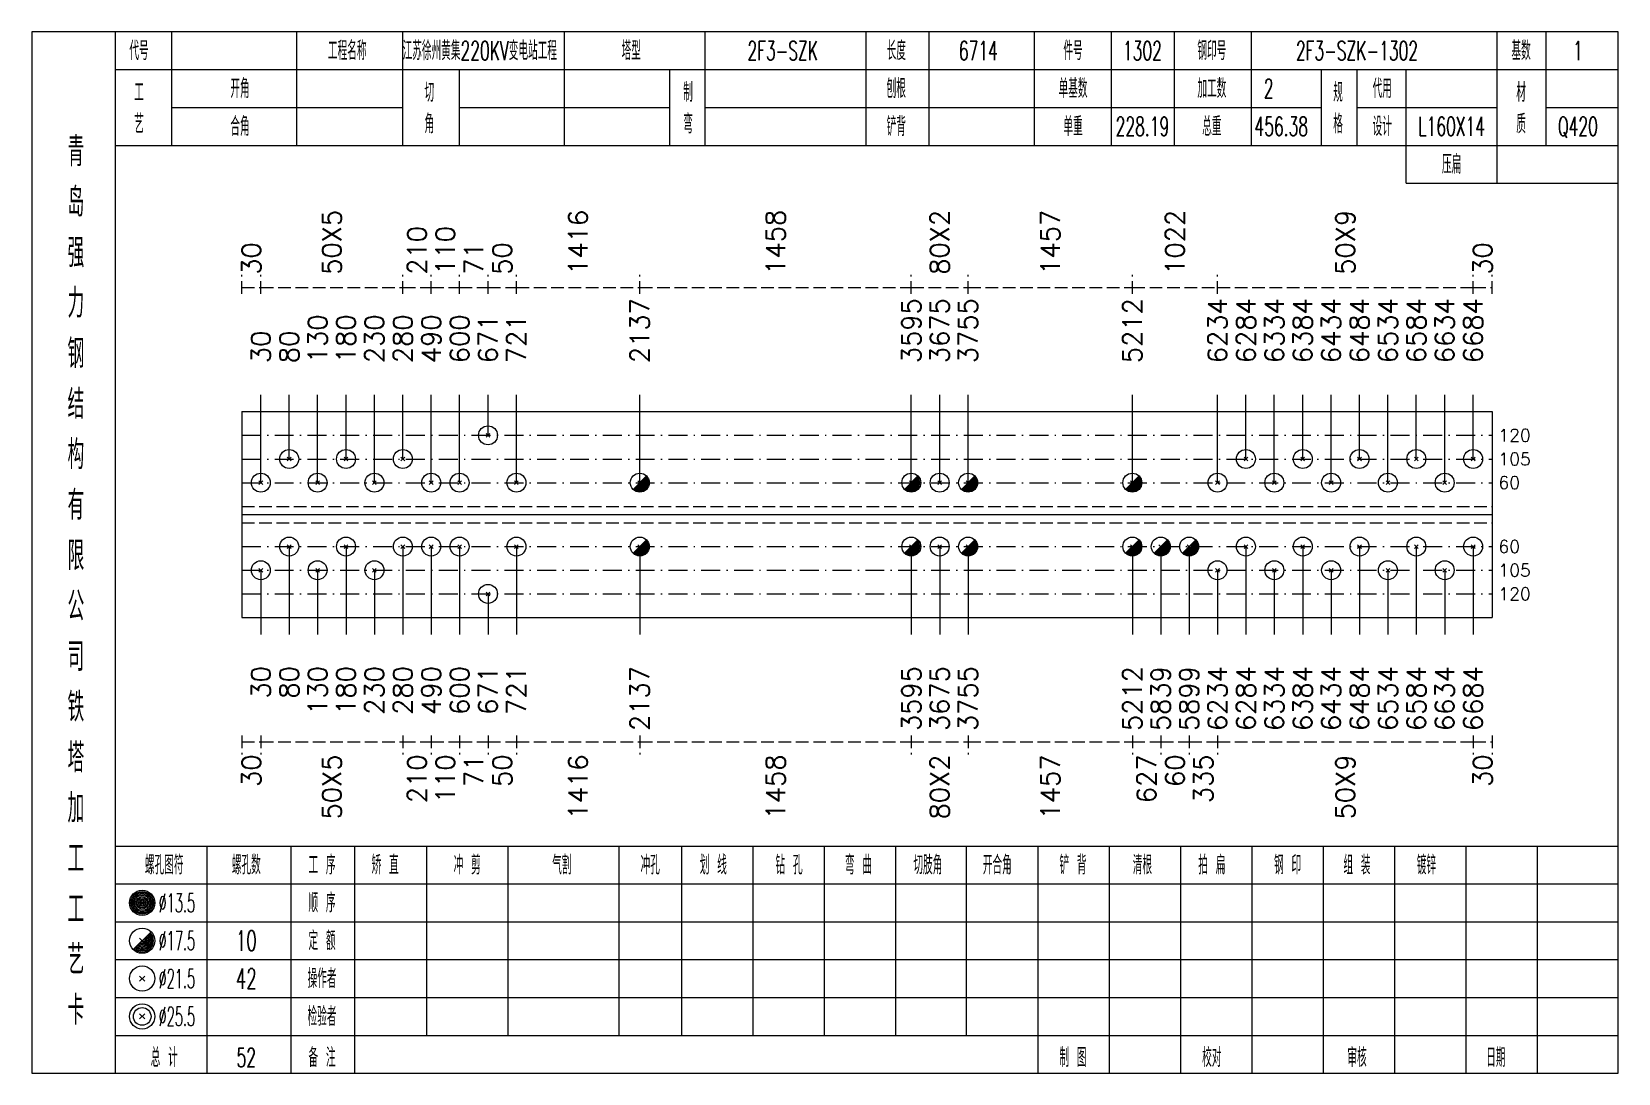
# Model space of a CAD drawing. Extents: x 0 to 4623, y -1159 to 4890.
# Drawn here: x 1868.4 to 2119.8, y 450 to 615 of the extents above; entities that cross this region are included whole.
import ezdxf
from ezdxf.enums import TextEntityAlignment as Align

# ---------------------------------------------------------------- set-up
doc = ezdxf.new("R2010")
doc.units = 0
doc.header["$MEASUREMENT"] = 0
doc.linetypes.add('一点画线', pattern=[5.2, 3, -1, 0.2, -1])
doc.linetypes.add('虚线', pattern=[2.75, 2, -0.75])
doc.layers.get('0').update_dxf_attribs({"linetype": 'CONTINUOUS', "lineweight": 25})
for name, color, linetype, lineweight in [('1', 7, 'CONTINUOUS', 25), ('4', 7, 'CONTINUOUS', 25), ('5', 7, 'CONTINUOUS', 25)]:
    doc.layers.add(name, color=color, linetype=linetype, lineweight=lineweight)
doc.styles.get("Standard").update_dxf_attribs({"font": 'simplex.shx', "width": 0.7, "height": 3, "bigfont": 'gbhzfs.shx'})

msp = doc.modelspace()

# ---------------------------------------------------------------- texts
at = {"color": 8, "linetype": 'Continuous', "lineweight": 9}
for s, p in [('50X5', (1915.95, 576.5)), ('1416', (1954.977, 576.5)), ('1458', (1986.263, 576.5)), ('80X2', (2012.272, 576.5)), ('1457', (2029.786, 576.5)), ('1022', (2049.55, 576.5)), ('50X9', (2076.55, 576.5)), ('210', (1929.45, 576.5)), ('110', (1933.95, 576.5)), ('30', (1903.2, 576.5)), ('50', (1942.95, 576.5)), ('30', (2098.3, 576.5)), ('71', (1938.45, 576.5))]:
    msp.add_text(s, height=3, rotation=90, dxfattribs=at).set_placement(p, align=Align.MIDDLE_LEFT)
at = {"color": 7, "linetype": 'Continuous', "lineweight": 13}
for s, p in [('2137', (1964.753, 562.5)), ('3595', (2007.772, 562.5)), ('3675', (2012.272, 562.5)), ('3755', (2016.772, 562.5)), ('5212', (2042.8, 562.5)), ('6234', (2056.3, 562.5)), ('6284', (2060.8, 562.5)), ('6334', (2065.3, 562.5)), ('6384', (2069.8, 562.5)), ('6434', (2074.3, 562.5)), ('6484', (2078.8, 562.5)), ('6534', (2083.3, 562.5)), ('6584', (2087.8, 562.5)), ('6634', (2092.3, 562.5)), ('6684', (2096.8, 562.5)), ('130', (1913.7, 562.5)), ('180', (1918.2, 562.5)), ('230', (1922.7, 562.5)), ('280', (1927.2, 562.5)), ('490', (1931.7, 562.5)), ('600', (1936.2, 562.5)), ('671', (1940.7, 562.5)), ('721', (1945.2, 562.5)), ('30', (1904.7, 562.5)), ('80', (1909.2, 562.5))]:
    msp.add_text(s, height=3, rotation=90, dxfattribs=at).set_placement(p, align=Align.MIDDLE_LEFT)
for s, p in [('120', (2100.8, 551.062)), ('105', (2100.8, 547.312)), ('60', (2100.8, 543.562)), ('60', (2100.8, 533.438)), ('105', (2100.8, 529.688)), ('120', (2100.8, 525.938))]:
    msp.add_text(s, height=2, dxfattribs=at).set_placement(p, align=Align.MIDDLE_LEFT)
at = {"color": 8, "linetype": 'Continuous', "lineweight": 9}
for s, p in [('30', (1903.2, 500.5)), ('50X5', (1915.95, 500.5)), ('210', (1929.45, 500.5)), ('110', (1933.95, 500.5)), ('71', (1938.45, 500.5)), ('50', (1942.95, 500.5)), ('1416', (1954.977, 500.5)), ('1458', (1986.263, 500.5)), ('80X2', (2012.272, 500.5)), ('1457', (2029.786, 500.5)), ('627', (2045.05, 500.5)), ('60', (2049.55, 500.5)), ('335', (2054.05, 500.5)), ('50X9', (2076.55, 500.5)), ('30', (2098.3, 500.5))]:
    msp.add_text(s, height=3, rotation=90, dxfattribs=at).set_placement(p, align=Align.MIDDLE_RIGHT)
at = {"layer": '1', "color": 7, "linetype": 'Continuous', "lineweight": 13}
for s, p in [('30', (1904.7, 514.5)), ('80', (1909.2, 514.5)), ('130', (1913.7, 514.5)), ('180', (1918.2, 514.5)), ('230', (1922.7, 514.5)), ('280', (1927.2, 514.5)), ('490', (1931.7, 514.5)), ('600', (1936.2, 514.5)), ('671', (1940.7, 514.5)), ('721', (1945.2, 514.5)), ('2137', (1964.753, 514.5)), ('3595', (2007.772, 514.5)), ('3675', (2012.272, 514.5)), ('3755', (2016.772, 514.5)), ('5212', (2042.8, 514.5)), ('5839', (2047.3, 514.5)), ('5899', (2051.8, 514.5)), ('6234', (2056.3, 514.5)), ('6284', (2060.8, 514.5)), ('6334', (2065.3, 514.5)), ('6384', (2069.8, 514.5)), ('6434', (2074.3, 514.5)), ('6484', (2078.8, 514.5)), ('6534', (2083.3, 514.5)), ('6584', (2087.8, 514.5)), ('6634', (2092.3, 514.5)), ('6684', (2096.8, 514.5))]:
    msp.add_text(s, height=3, rotation=90, dxfattribs=at).set_placement(p, align=Align.MIDDLE_RIGHT)
at = {"layer": '4', "color": 1, "linetype": 'Continuous', "lineweight": 13}
for s, height, width, p in [('代号', 3, 0.6, (1885.4, 612)), ('工程名称', 3, 0.6, (1918.4, 612)), ('江苏徐州黄集220KV变电站工程', 3, 0.6, (1939.4, 612)), ('塔型', 3, 0.6, (1963.4, 612)), ('2F3-SZK', 3, 0.6, (1987.4, 612)), ('长度', 3, 0.6, (2005.4, 612)), ('6714', 3, 0.6, (2018.4, 612)), ('件号', 3, 0.6, (2033.4, 612)), ('1302', 3, 0.6, (2044.4, 612)), ('钢印号', 3, 0.6, (2055.4, 612)), ('2F3-SZK-1302', 3, 0.6, (2078.4, 612)), ('基数', 3, 0.6, (2104.4, 612)), ('1', 3, 0.6, (2113.4, 612)), ('工', 3, 0.6, (1885.4, 605.4)), ('开角', 3, 0.6, (1901.4, 606)), ('切', 3, 0.6, (1931.4, 605.4)), ('制', 3, 0.6, (1972.4, 605.4)), ('刨根', 3, 0.6, (2005.4, 606)), ('单基数', 3, 0.6, (2033.4, 606)), ('加工数', 3, 0.6, (2055.4, 606)), ('2', 3, 0.6, (2064.4, 606)), ('规', 3, 0.6, (2075.4, 605.4)), ('代用', 3, 0.6, (2082.4, 606)), ('材', 3, 0.6, (2104.4, 605.4)), ('艺', 3, 0.6, (1885.4, 600.4)), ('合角', 3, 0.6, (1901.4, 600)), ('角', 3, 0.6, (1931.4, 600.4)), ('弯', 3, 0.6, (1972.4, 600.4)), ('铲背', 3, 0.6, (2005.4, 600)), ('单重', 3, 0.6, (2033.4, 600)), ('228.19', 3, 0.6, (2044.4, 600)), ('总重', 3, 0.6, (2055.4, 600)), ('456.38', 3, 0.6, (2066.4, 600)), ('格', 3, 0.6, (2075.4, 600.4)), ('设计', 3, 0.6, (2082.4, 600)), ('L160X14', 3, 0.6, (2093.4, 600)), ('质', 3, 0.6, (2104.4, 600.4)), ('Q420', 3, 0.6, (2113.4, 600)), ('青', 4.6, 0.8, (1875.4, 596)), ('压扁', 3, 0.6, (2093.4, 594)), ('岛', 4.6, 0.8, (1875.4, 588)), ('强', 4.6, 0.8, (1875.4, 580)), ('力', 4.6, 0.8, (1875.4, 572)), ('钢', 4.6, 0.8, (1875.4, 564)), ('结', 4.6, 0.8, (1875.4, 556)), ('构', 4.6, 0.8, (1875.4, 548)), ('有', 4.6, 0.8, (1875.4, 540)), ('限', 4.6, 0.8, (1875.4, 532)), ('公', 4.6, 0.8, (1875.4, 524)), ('司', 4.6, 0.8, (1875.4, 516)), ('铁', 4.6, 0.8, (1875.4, 508)), ('塔', 4.6, 0.8, (1875.4, 500)), ('加', 4.6, 0.8, (1875.4, 492)), ('工', 4.6, 0.8, (1875.4, 484)), ('螺孔图符', 3, 0.6, (1889.4, 483)), ('螺孔数', 3, 0.6, (1902.4, 483)), ('工 序', 3, 0.6, (1914.4, 483)), ('矫 直', 3, 0.6, (1924.4, 483)), ('冲 剪', 3, 0.6, (1937.4, 483)), ('气割', 3, 0.6, (1952.4, 483)), ('冲孔', 3, 0.6, (1966.4, 483)), ('划 线', 3, 0.6, (1976.4, 483)), ('钻 孔', 3, 0.6, (1988.4, 483)), ('弯 曲', 3, 0.6, (1999.4, 483)), ('切肢角', 3, 0.6, (2010.4, 483)), ('开合角', 3, 0.6, (2021.4, 483)), ('铲 背', 3, 0.6, (2033.4, 483)), ('清根', 3, 0.6, (2044.4, 483)), ('拍 扁', 3, 0.6, (2055.4, 483)), ('钢 印', 3, 0.6, (2067.4, 483)), ('组 装', 3, 0.6, (2078.4, 483)), ('镀锌', 3, 0.6, (2089.4, 483)), ('工', 4.6, 0.8, (1875.4, 476)), ('%%C13.5', 3, 0.5, (1891.4, 477)), ('顺 序', 3, 0.6, (1914.4, 477)), ('定 额', 3, 0.6, (1914.4, 471)), ('艺', 4.6, 0.8, (1875.4, 468)), ('%%C17.5', 3, 0.5, (1891.4, 471)), ('10', 3.2, 0.6, (1902.4, 471)), ('%%C21.5', 3, 0.5, (1891.4, 465)), ('42', 3.2, 0.6, (1902.4, 465)), ('操作者', 3, 0.6, (1914.4, 465)), ('卡', 4.6, 0.8, (1875.4, 460)), ('%%C25.5', 3, 0.5, (1891.4, 459)), ('检验者', 3, 0.6, (1914.4, 459)), ('总 计', 3, 0.6, (1889.4, 452.5)), ('52', 3, 0.6, (1902.4, 452.5)), ('备 注', 3, 0.6, (1914.4, 452.5)), ('制 图', 3, 0.6, (2033.4, 452.5)), ('校对', 3, 0.6, (2055.4, 452.5)), ('审核', 3, 0.6, (2078.4, 452.5)), ('日期', 3, 0.6, (2100.4, 452.5))]:
    msp.add_text(s, height=height, dxfattribs=dict(at, width=width)).set_placement(p, align=Align.MIDDLE_CENTER)

# ---------------------------------------------------------------- blocks, each defined once
blk = doc.blocks.new('孔21.5')
at = {"layer": '5', "color": 7, "linetype": 'Continuous', "lineweight": 13}
for p, q in [((-0.2, -0.2), (0.2, 0.2)), ((-0.2, 0.2), (0.2, -0.2))]:
    blk.add_line(p, q, dxfattribs=at)
blk.add_circle((0, 0), 1, dxfattribs=at)
blk = doc.blocks.new('孔17.5')
at = {"layer": '5', "color": 7, "linetype": 'Continuous', "lineweight": 13}
for p, q in [((-0.707, -0.707), (0.707, 0.707)), ((-0.2, 0.2), (0.2, -0.2))]:
    blk.add_line(p, q, dxfattribs=at)
blk.add_circle((0, 0), 1, dxfattribs=at)
for radius in [0.9, 0.8, 0.7, 0.6, 0.5, 0.4, 0.3, 0.2, 0.1]:
    blk.add_arc((0, 0), radius, 225, 45, dxfattribs=at)

# ---------------------------------------------------------------- linework, layer by layer
at = {"color": 8, "linetype": '虚线', "lineweight": 9}
for p, q in [((1901.7, 573.5), (1901.7, 576.5)), ((1904.7, 573.5), (1904.7, 576.5)), ((1904.7, 573.5), (1904.7, 576.5)), ((1927.2, 573.5), (1927.2, 576.5)), ((1927.2, 573.5), (1927.2, 576.5)), ((1931.7, 573.5), (1931.7, 576.5)), ((1931.7, 573.5), (1931.7, 576.5)), ((1936.2, 573.5), (1936.2, 576.5)), ((1936.2, 573.5), (1936.2, 576.5)), ((1940.7, 573.5), (1940.7, 576.5)), ((1940.7, 573.5), (1940.7, 576.5)), ((1945.2, 573.5), (1945.2, 576.5)), ((1945.2, 573.5), (1945.2, 576.5)), ((1964.753, 573.5), (1964.753, 576.5)), ((1964.753, 573.5), (1964.753, 576.5)), ((2007.772, 573.5), (2007.772, 576.5)), ((2007.772, 573.5), (2007.772, 576.5)), ((2016.772, 573.5), (2016.772, 576.5)), ((2016.772, 573.5), (2016.772, 576.5)), ((2042.8, 573.5), (2042.8, 576.5)), ((2042.8, 573.5), (2042.8, 576.5)), ((2056.3, 573.5), (2056.3, 576.5)), ((2056.3, 573.5), (2056.3, 576.5)), ((2096.8, 573.5), (2096.8, 576.5)), ((2096.8, 573.5), (2096.8, 576.5)), ((2099.8, 573.5), (2099.8, 576.5)), ((1901.7, 574.5), (1904.7, 574.5)), ((1904.7, 574.5), (1927.2, 574.5)), ((1927.2, 574.5), (1931.7, 574.5)), ((1931.7, 574.5), (1936.2, 574.5)), ((1936.2, 574.5), (1940.7, 574.5)), ((1940.7, 574.5), (1945.2, 574.5)), ((1945.2, 574.5), (1964.753, 574.5)), ((1964.753, 574.5), (2007.772, 574.5)), ((2007.772, 574.5), (2016.772, 574.5)), ((2016.772, 574.5), (2042.8, 574.5)), ((2042.8, 574.5), (2056.3, 574.5)), ((2056.3, 574.5), (2096.8, 574.5)), ((2096.8, 574.5), (2099.8, 574.5)), ((1901.7, 503.5), (1901.7, 500.5)), ((1904.7, 503.5), (1904.7, 500.5)), ((1904.7, 503.5), (1904.7, 500.5)), ((1927.2, 503.5), (1927.2, 500.5)), ((1927.2, 503.5), (1927.2, 500.5)), ((1931.7, 503.5), (1931.7, 500.5)), ((1931.7, 503.5), (1931.7, 500.5)), ((1936.2, 503.5), (1936.2, 500.5)), ((1936.2, 503.5), (1936.2, 500.5)), ((1940.7, 503.5), (1940.7, 500.5)), ((1940.7, 503.5), (1940.7, 500.5)), ((1945.2, 503.5), (1945.2, 500.5)), ((1945.2, 503.5), (1945.2, 500.5)), ((1964.753, 503.5), (1964.753, 500.5)), ((1964.753, 503.5), (1964.753, 500.5)), ((2007.772, 503.5), (2007.772, 500.5)), ((2007.772, 503.5), (2007.772, 500.5)), ((2016.772, 503.5), (2016.772, 500.5)), ((2016.772, 503.5), (2016.772, 500.5)), ((2042.8, 503.5), (2042.8, 500.5)), ((2042.8, 503.5), (2042.8, 500.5)), ((2047.3, 503.5), (2047.3, 500.5)), ((2047.3, 503.5), (2047.3, 500.5)), ((2051.8, 503.5), (2051.8, 500.5)), ((2051.8, 503.5), (2051.8, 500.5)), ((2056.3, 503.5), (2056.3, 500.5)), ((2056.3, 503.5), (2056.3, 500.5)), ((2096.8, 503.5), (2096.8, 500.5)), ((2096.8, 503.5), (2096.8, 500.5)), ((2099.8, 503.5), (2099.8, 500.5)), ((1901.7, 502.5), (1904.7, 502.5)), ((1904.7, 502.5), (1927.2, 502.5)), ((1927.2, 502.5), (1931.7, 502.5)), ((1931.7, 502.5), (1936.2, 502.5)), ((1936.2, 502.5), (1940.7, 502.5)), ((1940.7, 502.5), (1945.2, 502.5)), ((1945.2, 502.5), (1964.753, 502.5)), ((1964.753, 502.5), (2007.772, 502.5)), ((2007.772, 502.5), (2016.772, 502.5)), ((2016.772, 502.5), (2042.8, 502.5)), ((2042.8, 502.5), (2047.3, 502.5)), ((2047.3, 502.5), (2051.8, 502.5)), ((2051.8, 502.5), (2056.3, 502.5)), ((2056.3, 502.5), (2096.8, 502.5)), ((2096.8, 502.5), (2099.8, 502.5))]:
    msp.add_line(p, q, dxfattribs=at)
at = {"color": 7, "linetype": 'Continuous', "lineweight": 13}
for p, q in [((1904.7, 543.562), (1904.7, 557.5)), ((1909.2, 547.312), (1909.2, 557.5)), ((1913.7, 543.562), (1913.7, 557.5)), ((1918.2, 547.312), (1918.2, 557.5)), ((1922.7, 543.562), (1922.7, 557.5)), ((1927.2, 547.312), (1927.2, 557.5)), ((1931.7, 543.562), (1931.7, 557.5)), ((1936.2, 543.562), (1936.2, 557.5)), ((1940.7, 551.062), (1940.7, 557.5)), ((1945.2, 543.562), (1945.2, 557.5)), ((1964.753, 543.562), (1964.753, 557.5)), ((2007.772, 543.562), (2007.772, 557.5)), ((2012.272, 543.562), (2012.272, 557.5)), ((2016.772, 543.562), (2016.772, 557.5)), ((2042.8, 543.562), (2042.8, 557.5)), ((2056.3, 543.562), (2056.3, 557.5)), ((2060.8, 547.312), (2060.8, 557.5)), ((2065.3, 543.562), (2065.3, 557.5)), ((2069.8, 547.312), (2069.8, 557.5)), ((2074.3, 543.562), (2074.3, 557.5)), ((2078.8, 547.312), (2078.8, 557.5)), ((2083.3, 543.562), (2083.3, 557.5)), ((2087.8, 547.312), (2087.8, 557.5)), ((2092.3, 543.562), (2092.3, 557.5)), ((2096.8, 547.312), (2096.8, 557.5)), ((1909.2, 533.438), (1909.2, 519.5)), ((1918.2, 533.438), (1918.2, 519.5)), ((1927.2, 533.438), (1927.2, 519.5)), ((1931.7, 533.438), (1931.7, 519.5)), ((1936.2, 533.438), (1936.2, 519.5)), ((1945.2, 533.438), (1945.2, 519.5)), ((1964.753, 533.438), (1964.753, 519.5)), ((2007.772, 533.438), (2007.772, 519.5)), ((2012.272, 533.438), (2012.272, 519.5)), ((2016.772, 533.438), (2016.772, 519.5)), ((2042.8, 533.438), (2042.8, 519.5)), ((2047.3, 533.438), (2047.3, 519.5)), ((2051.8, 533.438), (2051.8, 519.5)), ((2060.8, 533.438), (2060.8, 519.5)), ((2069.8, 533.438), (2069.8, 519.5)), ((2078.8, 533.438), (2078.8, 519.5)), ((2087.8, 533.438), (2087.8, 519.5)), ((2096.8, 533.438), (2096.8, 519.5)), ((1904.7, 529.688), (1904.7, 519.5)), ((1913.7, 529.688), (1913.7, 519.5)), ((1922.7, 529.688), (1922.7, 519.5)), ((2056.3, 529.688), (2056.3, 519.5)), ((2065.3, 529.688), (2065.3, 519.5)), ((2074.3, 529.688), (2074.3, 519.5)), ((2083.3, 529.688), (2083.3, 519.5)), ((2092.3, 529.688), (2092.3, 519.5)), ((1940.7, 525.938), (1940.7, 519.5))]:
    msp.add_line(p, q, dxfattribs=at)
at = {"color": 7, "linetype": 'Continuous', "lineweight": 18}
for p, q in [((1901.7, 554.812), (1901.7, 522.188)), ((1901.7, 554.812), (2099.8, 554.812)), ((2099.8, 554.812), (2099.8, 522.188)), ((1901.7, 538.5), (2099.8, 538.5))]:
    msp.add_line(p, q, dxfattribs=at)
at = {"color": 3, "linetype": '一点画线', "lineweight": 13}
for p, q in [((1901.7, 551.062), (2099.8, 551.062)), ((1901.7, 547.312), (2099.8, 547.312)), ((1901.7, 543.562), (2099.8, 543.562)), ((1901.7, 533.438), (2099.8, 533.438)), ((1901.7, 529.688), (2099.8, 529.688)), ((1901.7, 525.938), (2099.8, 525.938))]:
    msp.add_line(p, q, dxfattribs=at)
at = {"color": 1, "linetype": '虚线', "lineweight": 18}
for p, q in [((1901.7, 539.812), (2099.8, 539.812)), ((1901.7, 537.188), (2099.8, 537.188))]:
    msp.add_line(p, q, dxfattribs=at)
at = {"layer": '1', "color": 7, "linetype": 'Continuous', "lineweight": 18}
msp.add_line((1901.7, 522.188), (2099.8, 522.188), dxfattribs=at)
at = {"layer": '4', "color": 1, "linetype": 'Continuous', "lineweight": 18}
for p, q in [((1881.7, 450), (1881.7, 615)), ((1890.6, 597), (1890.6, 615)), ((1910.4, 597), (1910.4, 615)), ((1927.2, 597), (1927.2, 615)), ((1952.8, 597), (1952.8, 615)), ((1975.1, 597), (1975.1, 615)), ((2000.6, 597), (2000.6, 615)), ((2010.6, 597), (2010.6, 615)), ((2027.3, 597), (2027.3, 615)), ((2039.5, 597), (2039.5, 615)), ((2049.5, 597), (2049.5, 615)), ((2061.7, 597), (2061.7, 615)), ((2100.6, 591), (2100.6, 615)), ((2108.4, 597), (2108.4, 615)), ((1881.7, 609), (2119.8, 609)), ((1936.2, 597), (1936.2, 609)), ((1969.5, 597), (1969.5, 609)), ((2072.8, 597), (2072.8, 609)), ((2078.4, 597), (2078.4, 609)), ((2086.2, 591), (2086.2, 609)), ((1890.6, 603), (1927.2, 603)), ((1936.2, 603), (1969.5, 603)), ((1975.1, 603), (2072.8, 603)), ((2078.4, 603), (2100.6, 603)), ((2108.4, 603), (2119.8, 603)), ((1881.7, 597), (2119.8, 597)), ((2086.2, 591), (2119.8, 591)), ((1881.7, 486), (2119.8, 486)), ((1896.2, 450), (1896.2, 486)), ((1909.5, 450), (1909.5, 486)), ((1919.6, 450), (1919.6, 486)), ((1931, 456), (1931, 486)), ((1943.9, 456), (1943.9, 486)), ((1961.5, 456), (1961.5, 486)), ((1971.4, 456), (1971.4, 486)), ((1982.7, 456), (1982.7, 486)), ((1994, 456), (1994, 486)), ((2005.3, 456), (2005.3, 486)), ((2016.5, 456), (2016.5, 486)), ((2027.9, 456), (2027.9, 486)), ((2039.2, 456), (2039.2, 486)), ((2050.5, 456), (2050.5, 486)), ((2061.8, 456), (2061.8, 486)), ((2073.1, 456), (2073.1, 486)), ((2084.4, 456), (2084.4, 486)), ((2095.7, 456), (2095.7, 486)), ((2107, 456), (2107, 486)), ((1881.7, 480), (2119.8, 480)), ((1881.7, 474), (2119.8, 474)), ((1881.7, 468), (2119.8, 468)), ((1881.7, 462), (2119.8, 462)), ((1881.7, 456), (2119.8, 456)), ((2027.9, 450), (2027.9, 456)), ((2039.2, 450), (2039.2, 456)), ((2050.5, 450), (2050.5, 456)), ((2061.8, 450), (2061.8, 456)), ((2073.1, 450), (2073.1, 456)), ((2084.4, 450), (2084.4, 456)), ((2095.7, 450), (2095.7, 456)), ((2107, 450), (2107, 456))]:
    msp.add_line(p, q, dxfattribs=at)
at = {"layer": '4', "color": 7, "linetype": 'Continuous', "lineweight": 13}
for p, q in [((1885.7, 476.8), (1886.1, 477.2)), ((1886.1, 476.8), (1885.7, 477.2)), ((1884.486, 469.586), (1887.314, 472.414)), ((1885.5, 471.4), (1886.3, 470.6)), ((1885.5, 464.6), (1886.3, 465.4)), ((1885.5, 465.4), (1886.3, 464.6)), ((1885.5, 458.6), (1886.3, 459.4)), ((1885.5, 459.4), (1886.3, 458.6))]:
    msp.add_line(p, q, dxfattribs=at)
at = {"layer": '4', "color": 1, "linetype": 'Continuous', "lineweight": 18}
msp.add_lwpolyline([(1868.4, 615), (1868.4, 450), (2119.8, 450), (2119.8, 615)], close=True, dxfattribs=at)
at = {"layer": '4', "color": 7, "linetype": 'Continuous', "lineweight": 13}
for centre, radius in [((1885.9, 477), 2), ((1885.9, 477), 1.8), ((1885.9, 477), 1.6), ((1885.9, 477), 1.4), ((1885.9, 477), 1.2), ((1885.9, 477), 1), ((1885.9, 477), 0.8), ((1885.9, 477), 0.6), ((1885.9, 477), 0.4), ((1885.9, 477), 0.2), ((1885.9, 471), 2), ((1885.9, 465), 2), ((1885.9, 459), 2), ((1885.9, 459), 1.4)]:
    msp.add_circle(centre, radius, dxfattribs=at)
for radius in [1.8, 1.6, 1.4, 1.2, 1, 0.8, 0.6, 0.4, 0.2]:
    msp.add_arc((1885.9, 471), radius, 225, 45, dxfattribs=at)

# ---------------------------------------------------------------- block references
at = {"color": 7, "linetype": 'Continuous', "lineweight": 13, "xscale": 1.5, "yscale": 1.5, "zscale": 1.5}
for name, p in [('孔21.5', (1940.7, 551.062)), ('孔21.5', (1909.2, 547.312)), ('孔21.5', (1918.2, 547.312)), ('孔21.5', (1927.2, 547.312)), ('孔21.5', (2060.8, 547.312)), ('孔21.5', (2069.8, 547.312)), ('孔21.5', (2078.8, 547.312)), ('孔21.5', (2087.8, 547.312)), ('孔21.5', (2096.8, 547.312)), ('孔21.5', (1904.7, 543.562)), ('孔21.5', (1913.7, 543.562)), ('孔21.5', (1922.7, 543.562)), ('孔21.5', (1931.7, 543.562)), ('孔21.5', (1936.2, 543.562)), ('孔21.5', (1945.2, 543.562)), ('孔17.5', (1964.753, 543.562)), ('孔17.5', (2007.772, 543.562)), ('孔21.5', (2012.272, 543.562)), ('孔17.5', (2016.772, 543.562)), ('孔17.5', (2042.8, 543.562)), ('孔21.5', (2056.3, 543.562)), ('孔21.5', (2065.3, 543.562)), ('孔21.5', (2074.3, 543.562)), ('孔21.5', (2083.3, 543.562)), ('孔21.5', (2092.3, 543.562))]:
    msp.add_blockref(name, p, dxfattribs=at)
at = {"layer": '1', "color": 7, "linetype": 'Continuous', "lineweight": 13, "xscale": 1.5, "yscale": 1.5, "zscale": 1.5}
for name, p in [('孔21.5', (1909.2, 533.438)), ('孔21.5', (1918.2, 533.438)), ('孔21.5', (1927.2, 533.438)), ('孔21.5', (1931.7, 533.438)), ('孔21.5', (1936.2, 533.438)), ('孔21.5', (1945.2, 533.438)), ('孔17.5', (1964.753, 533.438)), ('孔17.5', (2007.772, 533.438)), ('孔21.5', (2012.272, 533.438)), ('孔17.5', (2016.772, 533.438)), ('孔17.5', (2042.8, 533.438)), ('孔17.5', (2047.3, 533.438)), ('孔17.5', (2051.8, 533.438)), ('孔21.5', (2060.8, 533.438)), ('孔21.5', (2069.8, 533.438)), ('孔21.5', (2078.8, 533.438)), ('孔21.5', (2087.8, 533.438)), ('孔21.5', (2096.8, 533.438)), ('孔21.5', (1904.7, 529.688)), ('孔21.5', (1913.7, 529.688)), ('孔21.5', (1922.7, 529.688)), ('孔21.5', (2056.3, 529.688)), ('孔21.5', (2065.3, 529.688)), ('孔21.5', (2074.3, 529.688)), ('孔21.5', (2083.3, 529.688)), ('孔21.5', (2092.3, 529.688)), ('孔21.5', (1940.7, 525.938))]:
    msp.add_blockref(name, p, dxfattribs=at)

msp.set_redraw_order([(e.dxf.handle, doc.entitydb.next_handle()) for e in msp.query("TEXT MTEXT ATTDEF DIMENSION ARC_DIMENSION")])  # texts and dimensions are drawn at this point

doc.saveas('drawing.dxf')
